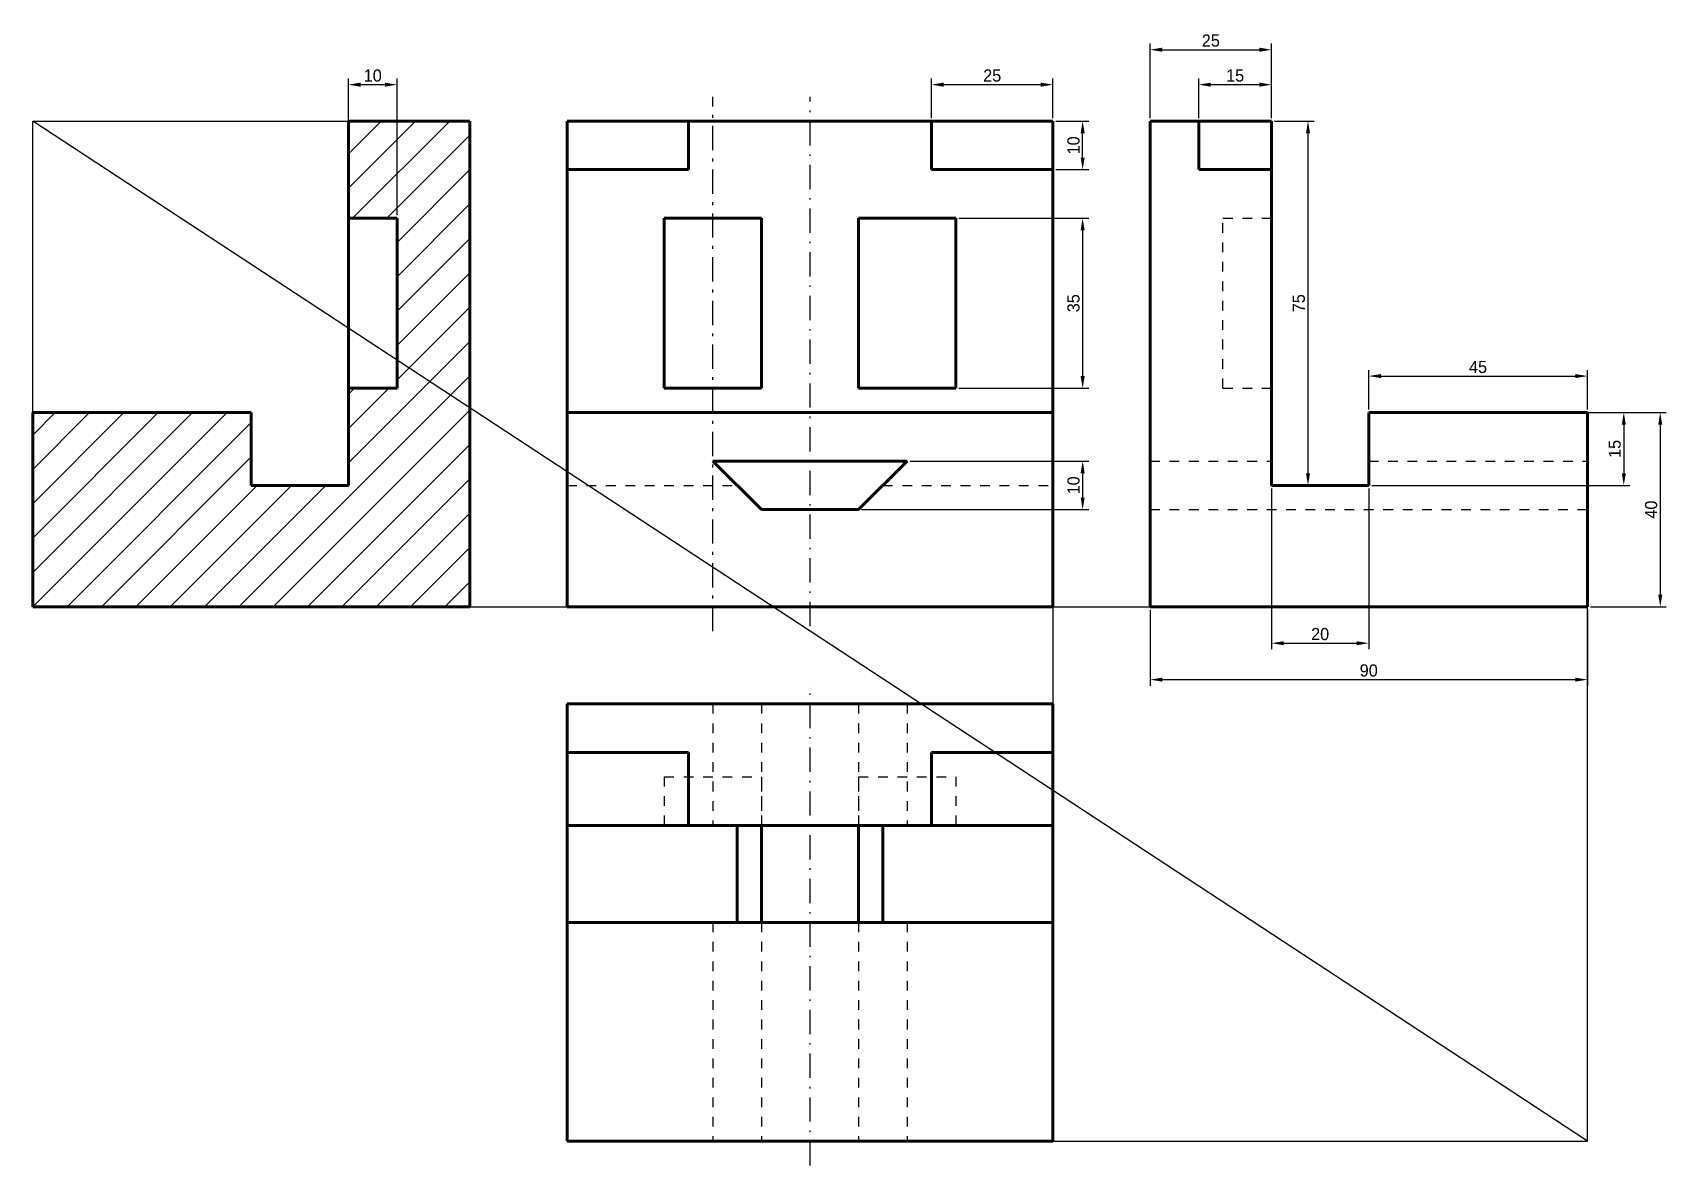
# Model space of a CAD drawing. Header units: millimetres. Extents: x 0 to 903, y 0 to 980.
# Drawn here: x 567.2 to 903.5, y 747 to 980.2 of the extents above; entities that cross this region are included whole.
import ezdxf

# ---------------------------------------------------------------- set-up
doc = ezdxf.new("R2010")
doc.units = ezdxf.units.MM
for name, pattern in [('diak', [4, 2, -2]), ('simetrias.lin', [9, 5, -1.85, 0.3, -1.85]), ('tomis.lin', [9, 5, -1.7, 0.6, -1.7])]:
    doc.linetypes.add(name, pattern=pattern)
doc.dimstyles.new('ISO-25', dxfattribs={"dimtxt": 2.5, "dimasz": 2.5, "dimexe": 1.25, "dimexo": 0.625, "dimtad": 1, "dimtxsty": 'Standard', "dimcen": 2.5, "dimadec": 0, "dimazin": 0, "dimtfac": 1, "dimtmove": 0, "dimatfit": 3, "dimfxl": 0, "dimarcsym": 0})

msp = doc.modelspace()

# ---------------------------------------------------------------- blocks, each defined once
blk = doc.blocks.new('*D47')
at = {"color": 0, "lineweight": -2}
for p, q in [((752.22, 962.58), (752.22, 970.71)), ((754.72, 969.46), (774.72, 969.46)), ((777.22, 962.58), (777.22, 970.71))]:
    blk.add_line(p, q, dxfattribs=at)
at = {"color": 0}
for points in [[(754.72, 969.88), (754.72, 969.04), (752.22, 969.46)], [(774.72, 969.88), (774.72, 969.04), (777.22, 969.46)]]:
    blk.add_solid(points, dxfattribs=at)
at = {"layer": 'Defpoints', "color": 0}
for p in [(777.22, 969.46), (752.22, 961.96), (777.22, 961.96)]:
    blk.add_point(p, dxfattribs=at)
at = {"color": 0, "insert": (764.72, 971.33), "char_height": 2.5, "attachment_point": 5}
blk.add_mtext('25', dxfattribs=at)
blk = doc.blocks.new('*D48')
at = {"color": 0, "lineweight": -2}
for p, q in [((777.85, 961.96), (784.59, 961.96)), ((783.34, 954.46), (783.34, 959.46)), ((777.85, 951.96), (784.59, 951.96))]:
    blk.add_line(p, q, dxfattribs=at)
at = {"color": 0}
for points in [[(782.92, 959.46), (783.76, 959.46), (783.34, 961.96)], [(782.92, 954.46), (783.76, 954.46), (783.34, 951.96)]]:
    blk.add_solid(points, dxfattribs=at)
at = {"layer": 'Defpoints', "color": 0}
for p in [(777.22, 961.96), (783.34, 961.96), (777.22, 951.96)]:
    blk.add_point(p, dxfattribs=at)
at = {"color": 0, "insert": (781.46, 956.96), "char_height": 2.5, "attachment_point": 5, "rotation": 90}
blk.add_mtext('10', dxfattribs=at)
blk = doc.blocks.new('*D49')
at = {"color": 0, "lineweight": -2}
for p, q in [((757.85, 941.96), (784.59, 941.96)), ((783.34, 939.46), (783.34, 909.46)), ((757.85, 906.96), (784.59, 906.96))]:
    blk.add_line(p, q, dxfattribs=at)
at = {"color": 0}
for points in [[(782.92, 939.46), (783.76, 939.46), (783.34, 941.96)], [(782.92, 909.46), (783.76, 909.46), (783.34, 906.96)]]:
    blk.add_solid(points, dxfattribs=at)
at = {"layer": 'Defpoints', "color": 0}
for p in [(757.22, 941.96), (757.22, 906.96), (783.34, 906.96)]:
    blk.add_point(p, dxfattribs=at)
at = {"color": 0, "insert": (781.46, 924.46), "char_height": 2.5, "attachment_point": 5, "rotation": 90}
blk.add_mtext('35', dxfattribs=at)
blk = doc.blocks.new('*D50')
at = {"color": 0, "lineweight": -2}
for p, q in [((747.85, 891.96), (784.59, 891.96)), ((783.34, 889.46), (783.34, 884.46)), ((737.85, 881.96), (784.59, 881.96))]:
    blk.add_line(p, q, dxfattribs=at)
at = {"color": 0}
for points in [[(782.92, 889.46), (783.76, 889.46), (783.34, 891.96)], [(782.92, 884.46), (783.76, 884.46), (783.34, 881.96)]]:
    blk.add_solid(points, dxfattribs=at)
at = {"layer": 'Defpoints', "color": 0}
for p in [(747.22, 891.96), (737.22, 881.96), (783.34, 881.96)]:
    blk.add_point(p, dxfattribs=at)
at = {"color": 0, "insert": (781.46, 886.96), "char_height": 2.5, "attachment_point": 5, "rotation": 90}
blk.add_mtext('10', dxfattribs=at)
blk = doc.blocks.new('*D51')
at = {"color": 0, "lineweight": -2}
for p, q in [((797.22, 962.58), (797.22, 977.9)), ((799.72, 976.65), (819.72, 976.65)), ((822.22, 962.58), (822.22, 977.9))]:
    blk.add_line(p, q, dxfattribs=at)
at = {"color": 0}
for points in [[(799.72, 977.07), (799.72, 976.23), (797.22, 976.65)], [(819.72, 977.07), (819.72, 976.23), (822.22, 976.65)]]:
    blk.add_solid(points, dxfattribs=at)
at = {"layer": 'Defpoints', "color": 0}
for p in [(822.22, 976.65), (797.22, 961.96), (822.22, 961.96)]:
    blk.add_point(p, dxfattribs=at)
at = {"color": 0, "insert": (809.72, 978.52), "char_height": 2.5, "attachment_point": 5}
blk.add_mtext('25', dxfattribs=at)
blk = doc.blocks.new('*D52')
at = {"color": 0, "lineweight": -2}
for p, q in [((807.22, 962.58), (807.22, 970.71)), ((809.72, 969.46), (819.72, 969.46)), ((822.22, 962.58), (822.22, 970.71))]:
    blk.add_line(p, q, dxfattribs=at)
at = {"color": 0}
for points in [[(809.72, 969.88), (809.72, 969.04), (807.22, 969.46)], [(819.72, 969.88), (819.72, 969.04), (822.22, 969.46)]]:
    blk.add_solid(points, dxfattribs=at)
at = {"layer": 'Defpoints', "color": 0}
for p in [(822.22, 969.46), (807.22, 961.96), (822.22, 961.96)]:
    blk.add_point(p, dxfattribs=at)
at = {"color": 0, "insert": (814.72, 971.33), "char_height": 2.5, "attachment_point": 5}
blk.add_mtext('15', dxfattribs=at)
blk = doc.blocks.new('*D53')
at = {"color": 0, "lineweight": -2}
for p, q in [((632.22, 942.58), (632.22, 970.71)), ((634.72, 969.46), (639.72, 969.46)), ((642.22, 942.58), (642.22, 970.71))]:
    blk.add_line(p, q, dxfattribs=at)
at = {"color": 0}
for points in [[(634.72, 969.88), (634.72, 969.04), (632.22, 969.46)], [(639.72, 969.88), (639.72, 969.04), (642.22, 969.46)]]:
    blk.add_solid(points, dxfattribs=at)
at = {"layer": 'Defpoints', "color": 0}
for p in [(642.22, 969.46), (632.22, 941.96), (642.22, 941.96)]:
    blk.add_point(p, dxfattribs=at)
at = {"color": 0, "insert": (637.22, 971.33), "char_height": 2.5, "attachment_point": 5}
blk.add_mtext('10', dxfattribs=at)
blk = doc.blocks.new('*D54')
at = {"color": 0, "lineweight": -2}
for p, q in [((842.22, 902.58), (842.22, 910.71)), ((844.72, 909.46), (884.72, 909.46)), ((887.22, 902.58), (887.22, 910.71))]:
    blk.add_line(p, q, dxfattribs=at)
at = {"color": 0}
for points in [[(844.72, 909.88), (844.72, 909.04), (842.22, 909.46)], [(884.72, 909.88), (884.72, 909.04), (887.22, 909.46)]]:
    blk.add_solid(points, dxfattribs=at)
at = {"layer": 'Defpoints', "color": 0}
for p in [(887.22, 909.46), (842.22, 901.96), (887.22, 901.96)]:
    blk.add_point(p, dxfattribs=at)
at = {"color": 0, "insert": (864.72, 911.33), "char_height": 2.5, "attachment_point": 5}
blk.add_mtext('45', dxfattribs=at)
blk = doc.blocks.new('*D55')
at = {"color": 0, "lineweight": -2}
for p, q in [((822.22, 886.33), (822.22, 853.21)), ((842.22, 886.33), (842.22, 853.21)), ((824.72, 854.46), (839.72, 854.46))]:
    blk.add_line(p, q, dxfattribs=at)
at = {"color": 0}
for points in [[(824.72, 854.88), (824.72, 854.04), (822.22, 854.46)], [(839.72, 854.88), (839.72, 854.04), (842.22, 854.46)]]:
    blk.add_solid(points, dxfattribs=at)
at = {"layer": 'Defpoints', "color": 0}
for p in [(822.22, 886.96), (842.22, 886.96), (842.22, 854.46)]:
    blk.add_point(p, dxfattribs=at)
at = {"color": 0, "insert": (832.22, 856.33), "char_height": 2.5, "attachment_point": 5}
blk.add_mtext('20', dxfattribs=at)
blk = doc.blocks.new('*D56')
at = {"color": 0, "lineweight": -2}
for p, q in [((797.22, 861.33), (797.22, 845.71)), ((887.22, 861.33), (887.22, 845.71)), ((799.72, 846.96), (884.72, 846.96))]:
    blk.add_line(p, q, dxfattribs=at)
at = {"color": 0}
for points in [[(799.72, 847.38), (799.72, 846.54), (797.22, 846.96)], [(884.72, 847.38), (884.72, 846.54), (887.22, 846.96)]]:
    blk.add_solid(points, dxfattribs=at)
at = {"layer": 'Defpoints', "color": 0}
for p in [(797.22, 861.96), (887.22, 861.96), (887.22, 846.96)]:
    blk.add_point(p, dxfattribs=at)
at = {"color": 0, "insert": (842.22, 848.83), "char_height": 2.5, "attachment_point": 5}
blk.add_mtext('90', dxfattribs=at)
blk = doc.blocks.new('*D57')
at = {"color": 0, "lineweight": -2}
for p, q in [((887.85, 901.96), (903.47, 901.96)), ((902.22, 899.46), (902.22, 864.46)), ((887.85, 861.96), (903.47, 861.96))]:
    blk.add_line(p, q, dxfattribs=at)
at = {"color": 0}
for points in [[(901.81, 899.46), (902.64, 899.46), (902.22, 901.96)], [(901.81, 864.46), (902.64, 864.46), (902.22, 861.96)]]:
    blk.add_solid(points, dxfattribs=at)
at = {"layer": 'Defpoints', "color": 0}
for p in [(887.22, 901.96), (887.22, 861.96), (902.22, 861.96)]:
    blk.add_point(p, dxfattribs=at)
at = {"color": 0, "insert": (900.35, 881.96), "char_height": 2.5, "attachment_point": 5, "rotation": 90}
blk.add_mtext('40', dxfattribs=at)
blk = doc.blocks.new('*D58')
at = {"color": 0, "lineweight": -2}
for p, q in [((822.85, 961.96), (830.97, 961.96)), ((829.72, 959.46), (829.72, 889.46)), ((822.85, 886.96), (830.97, 886.96))]:
    blk.add_line(p, q, dxfattribs=at)
at = {"color": 0}
for points in [[(829.31, 959.46), (830.14, 959.46), (829.72, 961.96)], [(829.31, 889.46), (830.14, 889.46), (829.72, 886.96)]]:
    blk.add_solid(points, dxfattribs=at)
at = {"layer": 'Defpoints', "color": 0}
for p in [(822.22, 961.96), (822.22, 886.96), (829.72, 886.96)]:
    blk.add_point(p, dxfattribs=at)
at = {"color": 0, "insert": (827.85, 924.46), "char_height": 2.5, "attachment_point": 5, "rotation": 90}
blk.add_mtext('75', dxfattribs=at)
blk = doc.blocks.new('*D59')
at = {"color": 0, "lineweight": -2}
for p, q in [((842.85, 901.96), (895.97, 901.96)), ((894.72, 899.46), (894.72, 889.46)), ((842.85, 886.96), (895.97, 886.96))]:
    blk.add_line(p, q, dxfattribs=at)
at = {"color": 0}
for points in [[(894.31, 899.46), (895.14, 899.46), (894.72, 901.96)], [(894.31, 889.46), (895.14, 889.46), (894.72, 886.96)]]:
    blk.add_solid(points, dxfattribs=at)
at = {"layer": 'Defpoints', "color": 0}
for p in [(842.22, 901.96), (842.22, 886.96), (894.72, 886.96)]:
    blk.add_point(p, dxfattribs=at)
at = {"color": 0, "insert": (892.85, 894.46), "char_height": 2.5, "attachment_point": 5, "rotation": 90}
blk.add_mtext('15', dxfattribs=at)

# ---------------------------------------------------------------- dimensions: what is measured, and where the dimension line sits
for base, p1, p2, picture, middle in [((822.224, 976.65), (797.224, 961.96), (822.224, 961.96), '*D51', (809.724, 978.525)), ((642.224, 969.46), (632.224, 941.96), (642.224, 941.96), '*D53', (637.224, 971.335)), ((777.224, 969.46), (752.224, 961.96), (777.224, 961.96), '*D47', (764.724, 971.335)), ((822.224, 969.46), (807.224, 961.96), (822.224, 961.96), '*D52', (814.724, 971.335)), ((887.224, 909.46), (842.224, 901.96), (887.224, 901.96), '*D54', (864.724, 911.335)), ((842.224, 854.46), (822.224, 886.96), (842.224, 886.96), '*D55', (832.224, 856.335)), ((887.224, 846.96), (797.224, 861.96), (887.224, 861.96), '*D56', (842.224, 848.835))]:
    dim = msp.add_linear_dim(base=base, p1=p1, p2=p2, dimstyle='ISO-25')
    dim.commit()
    dim.dimension.update_dxf_attribs({"geometry": picture, "text_midpoint": middle})
for base, p1, p2, picture, middle in [((783.34, 961.96), (777.224, 951.96), (777.224, 961.96), '*D48', (781.465, 956.96)), ((829.724, 886.96), (822.224, 961.96), (822.224, 886.96), '*D58', (827.849, 924.46)), ((783.34, 906.96), (757.224, 941.96), (757.224, 906.96), '*D49', (781.465, 924.46)), ((894.724, 886.96), (842.224, 901.96), (842.224, 886.96), '*D59', (892.849, 894.46)), ((902.224, 861.96), (887.224, 901.96), (887.224, 861.96), '*D57', (900.349, 881.96)), ((783.34, 881.96), (747.224, 891.96), (737.224, 881.96), '*D50', (781.465, 886.96))]:
    dim = msp.add_linear_dim(base=base, p1=p1, p2=p2, angle=90, dimstyle='ISO-25')
    dim.commit()
    dim.dimension.update_dxf_attribs({"geometry": picture, "text_midpoint": middle})

# ---------------------------------------------------------------- linework, layer by layer
at = {"linetype": 'tomis.lin'}
msp.add_line((707.224, 856.96), (707.224, 966.96), dxfattribs=at)
at = {"linetype": 'simetrias.lin'}
for p, q in [((727.224, 857.96), (727.224, 966.96)), ((727.224, 746.96), (727.224, 845.96))]:
    msp.add_line(p, q, dxfattribs=at)
for p, q in [((567.224, 901.96), (567.224, 961.96)), ((567.224, 961.96), (632.224, 961.96)), ((887.224, 751.96), (567.224, 961.96)), ((632.224, 901.96), (632.224, 961.96)), ((632.224, 948.173), (646.011, 961.96)), ((632.224, 955.244), (638.94, 961.96)), ((633.082, 941.96), (653.082, 961.96)), ((640.153, 941.96), (657.224, 959.031)), ((642.224, 936.96), (657.224, 951.96)), ((642.224, 929.889), (657.224, 944.889)), ((642.224, 922.818), (657.224, 937.818)), ((642.224, 915.747), (657.224, 930.747)), ((642.224, 908.676), (657.224, 923.676)), ((632.224, 891.605), (657.224, 916.605)), ((609.651, 861.96), (657.224, 909.533)), ((632.224, 905.747), (633.437, 906.96)), ((632.224, 898.676), (640.509, 906.96)), ((567.224, 861.96), (607.224, 901.96)), ((567.224, 869.031), (600.153, 901.96)), ((567.224, 876.102), (593.082, 901.96)), ((567.224, 883.173), (586.011, 901.96)), ((567.224, 890.244), (578.94, 901.96)), ((567.224, 897.315), (571.869, 901.96)), ((616.722, 861.96), (657.224, 902.462)), ((574.295, 861.96), (612.224, 899.889)), ((623.793, 861.96), (657.224, 895.391)), ((623.793, 861.96), (657.224, 895.391)), ((581.366, 861.96), (612.224, 892.818)), ((630.864, 861.96), (657.224, 888.32)), ((588.437, 861.96), (613.437, 886.96)), ((595.509, 861.96), (620.509, 886.96)), ((602.58, 861.96), (627.58, 886.96)), ((637.935, 861.96), (657.224, 881.249)), ((645.006, 861.96), (657.224, 874.178)), ((652.077, 861.96), (657.224, 867.107)), ((657.224, 861.96), (677.224, 861.96)), ((777.224, 861.96), (797.224, 861.96)), ((777.224, 861.96), (777.224, 841.96)), ((887.224, 751.96), (887.224, 861.96)), ((777.224, 751.96), (887.224, 751.96))]:
    msp.add_line(p, q)
at = {"lineweight": 60}
for p, q in [((657.224, 961.96), (632.224, 961.96)), ((632.224, 886.96), (632.224, 961.96)), ((657.224, 861.96), (657.224, 961.96)), ((677.224, 961.96), (777.224, 961.96)), ((677.224, 861.96), (677.224, 961.96)), ((702.224, 951.96), (702.224, 961.96)), ((752.224, 951.96), (752.224, 961.96)), ((777.224, 861.96), (777.224, 961.96)), ((797.224, 861.96), (797.224, 961.96)), ((797.224, 961.96), (822.224, 961.96)), ((807.224, 951.96), (807.224, 961.96)), ((822.224, 901.96), (822.224, 961.96)), ((822.224, 886.96), (822.224, 961.96)), ((677.224, 951.96), (702.224, 951.96)), ((752.224, 951.96), (777.224, 951.96)), ((807.224, 951.96), (822.224, 951.96)), ((642.224, 941.96), (632.224, 941.96)), ((642.224, 906.96), (642.224, 941.96)), ((697.224, 941.96), (717.224, 941.96)), ((697.224, 906.96), (697.224, 941.96)), ((717.224, 906.96), (717.224, 941.96)), ((737.224, 941.96), (757.224, 941.96)), ((737.224, 906.96), (737.224, 941.96)), ((757.224, 906.96), (757.224, 941.96)), ((642.224, 906.96), (632.224, 906.96)), ((697.224, 906.96), (717.224, 906.96)), ((737.224, 906.96), (757.224, 906.96)), ((567.224, 861.96), (567.224, 901.96)), ((612.224, 901.96), (567.224, 901.96)), ((612.224, 886.96), (612.224, 901.96)), ((677.224, 901.96), (777.224, 901.96)), ((842.224, 886.96), (842.224, 901.96)), ((842.224, 901.96), (887.224, 901.96)), ((887.224, 861.96), (887.224, 901.96)), ((707.224, 891.96), (747.224, 891.96)), ((717.224, 881.96), (707.224, 891.96)), ((737.224, 881.96), (747.224, 891.96)), ((632.224, 886.96), (612.224, 886.96)), ((822.224, 886.96), (842.224, 886.96)), ((737.224, 881.96), (717.224, 881.96)), ((657.224, 861.96), (567.224, 861.96)), ((677.224, 861.96), (777.224, 861.96)), ((797.224, 861.96), (887.224, 861.96)), ((677.224, 841.96), (777.224, 841.96)), ((677.224, 841.96), (677.224, 751.96)), ((777.224, 841.96), (777.224, 751.96)), ((677.224, 831.96), (702.224, 831.96)), ((702.224, 831.96), (702.224, 816.96)), ((752.224, 831.96), (777.224, 831.96)), ((752.224, 831.96), (752.224, 816.96)), ((677.224, 816.96), (777.224, 816.96)), ((712.224, 816.96), (712.224, 796.96)), ((717.224, 816.96), (717.224, 796.96)), ((737.224, 816.96), (737.224, 796.96)), ((742.224, 816.96), (742.224, 796.96)), ((677.224, 796.96), (777.224, 796.96)), ((677.224, 751.96), (777.224, 751.96))]:
    msp.add_line(p, q, dxfattribs=at)
at = {"linetype": 'diak', "lineweight": 30}
for p, q in [((812.224, 906.96), (812.224, 941.96)), ((812.224, 941.96), (822.224, 941.96)), ((812.224, 906.96), (822.224, 906.96)), ((797.224, 891.96), (822.224, 891.96)), ((842.224, 891.96), (887.224, 891.96)), ((677.224, 886.96), (712.224, 886.96)), ((742.224, 886.96), (777.224, 886.96)), ((797.224, 881.96), (887.224, 881.96)), ((707.224, 841.96), (707.224, 816.96)), ((717.224, 841.96), (717.224, 816.96)), ((737.224, 841.96), (737.224, 816.96)), ((747.224, 841.96), (747.224, 816.96)), ((697.224, 826.96), (717.224, 826.96)), ((697.224, 826.96), (697.224, 816.96)), ((717.224, 826.96), (717.224, 816.96)), ((737.224, 826.96), (757.224, 826.96)), ((737.224, 826.96), (737.224, 816.96)), ((757.224, 826.96), (757.224, 816.96)), ((707.224, 796.96), (707.224, 751.96)), ((717.224, 796.96), (717.224, 751.96)), ((737.224, 796.96), (737.224, 751.96)), ((747.224, 796.96), (747.224, 751.96))]:
    msp.add_line(p, q, dxfattribs=at)

msp.set_redraw_order([(e.dxf.handle, doc.entitydb.next_handle()) for e in msp.query("TEXT MTEXT ATTDEF DIMENSION ARC_DIMENSION")])  # texts and dimensions are drawn at this point

doc.saveas('drawing.dxf')
